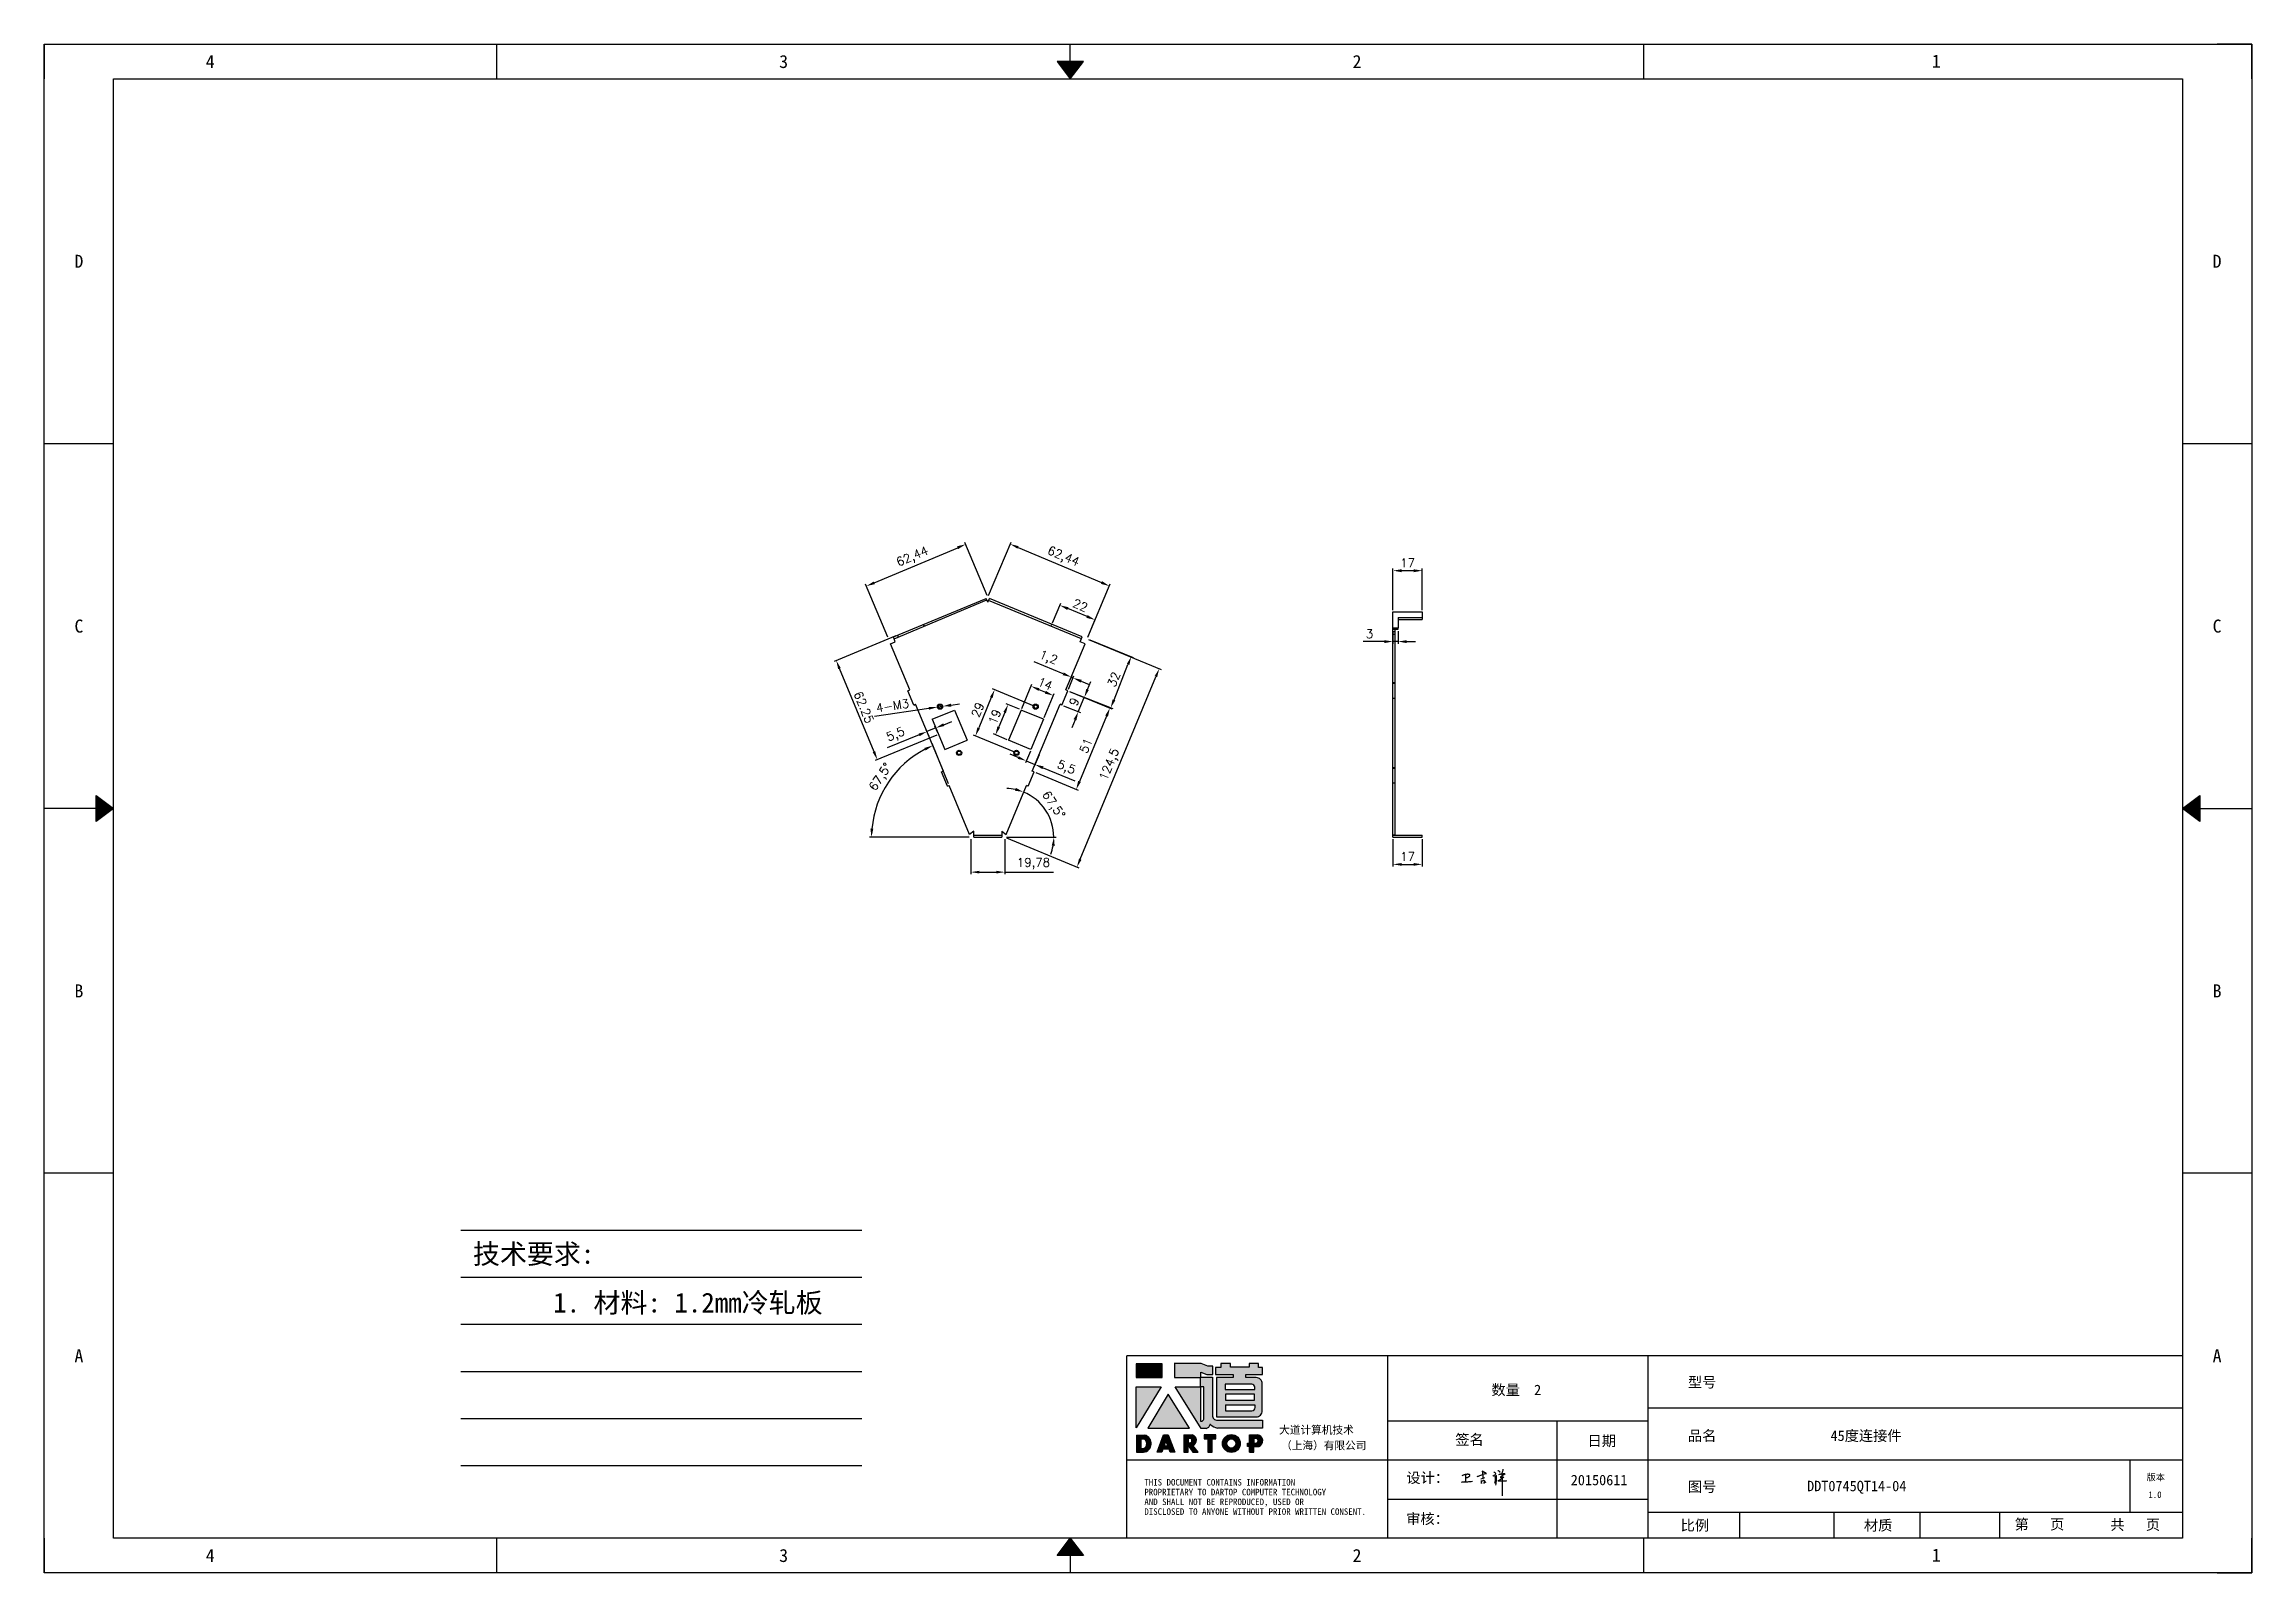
# Model space of a CAD drawing. Header units: millimetres. Extents: x -32103 to 8419, y 14505 to 33139.
# Drawn here: x 7140 to 8419, y 14518 to 15405 of the extents above; entities that cross this region are included whole.
import ezdxf
from ezdxf.enums import TextEntityAlignment as Align

# ---------------------------------------------------------------- set-up
doc = ezdxf.new("R2010")
doc.units = ezdxf.units.MM
doc.linetypes.add('DOT', pattern=[0.25, 0, -0.25])
doc.layers.add('4', color=7, linetype='Continuous')
doc.layers.add('print', color=30, linetype='Continuous')
doc.layers.add('dim', color=2, linetype='Continuous', lineweight=9)
doc.styles.add('Dartop', font='')
doc.styles.add('HZ', font='')
doc.styles.add('hzHT', font='simhei.ttf')
doc.styles.get("Standard").update_dxf_attribs({"font": 'txt', "bigfont": 'gbcbig.shx'})
doc.styles.get('Dartop').set_extended_font_data('FangSong_GB2312')
doc.styles.get('HZ').set_extended_font_data('SimSun')
doc.dimstyles.new('small', dxfattribs={"dimtxt": 5, "dimasz": 5, "dimexe": 1.25, "dimexo": 1, "dimgap": 2, "dimtad": 1, "dimtxsty": 'Standard', "dimcen": 2.5, "dimadec": 0, "dimazin": 0, "dimtfac": 1, "dimtmove": 0, "dimatfit": 3, "dimfxl": 0, "dimarcsym": 0})

msp = doc.modelspace()

# ---------------------------------------------------------------- texts
at = {"color": 0}
for s, height, style, p in [('4', 7.554, 'Dartop', (7235.911, 15394.492)), ('3', 7.554, 'Dartop', (7568.287, 15394.492)), ('2', 7.554, 'Dartop', (7900.664, 15394.492)), ('1', 7.554, 'Dartop', (8236.483, 15394.731)), ('D', 7.554, 'Dartop', (7159.786, 15278.664)), ('D', 7.554, 'Dartop', (8399.228, 15278.664)), ('C', 7.554, 'Dartop', (7159.786, 15067.151)), ('C', 7.554, 'Dartop', (8399.228, 15067.151)), ('B', 7.554, 'Dartop', (7159.786, 14855.639)), ('B', 7.554, 'Dartop', (8399.228, 14855.639)), ('A', 7.554, 'Dartop', (7159.786, 14644.127)), ('A', 7.554, 'Dartop', (8399.228, 14644.127)), ('数量  2', 6.0432, 'hzHT', (7993.017, 14624.317)), ('型号', 6.0432, 'hzHT', (8100.723, 14628.755)), ('签名', 6.0432, 'hzHT', (7965.871, 14595.518)), ('日期', 6.0432, 'hzHT', (8042.552, 14594.774)), ('品名', 6.0432, 'hzHT', (8100.723, 14597.732)), ('45度连接件', 6.0432, 'hzHT', (8195.739, 14597.732)), ('20150611', 6.0432, 'hzHT', (8041.001, 14572.055)), ('图号', 6.0432, 'hzHT', (8100.723, 14568.193)), ('DDT0745QT14-04', 6.04321, 'hzHT', (8190.34, 14568.588)), ('版本', 3.777, 'hzHT', (8363.685, 14573.668)), ('1.0', 3.777, 'Dartop', (8363.231, 14563.573)), ('比例', 6.0432, 'hzHT', (8096.51, 14545.767)), ('材质', 6.0432, 'hzHT', (8202.759, 14545.767)), ('第   页', 6.0432, 'hzHT', (8296.243, 14546.394)), ('共   页', 6.0432, 'hzHT', (8351.755, 14546.174)), ('4', 7.554, 'Dartop', (7235.911, 14528.299)), ('3', 7.554, 'Dartop', (7568.287, 14528.299)), ('2', 7.554, 'Dartop', (7900.664, 14528.299)), ('1', 7.554, 'Dartop', (8236.483, 14528.538))]:
    msp.add_text(s, height=height, dxfattribs=dict(at, style=style)).set_placement(p, align=Align.MIDDLE_CENTER)
at = {"style": 'HZ'}
for s, p in [('技术要求:', (7423.366, 14703.149)), ('     1. 材料: 1.2mm冷轧板', (7493.299, 14674.905))]:
    msp.add_text(s, height=11.466, dxfattribs=at).set_placement(p, align=Align.MIDDLE_CENTER)
at = {"color": 0, "style": 'hzHT'}
for s, height, p in [('设计：', 6.0432, (7929.262, 14570.34)), ('THIS DOCUMENT CONTAINS INFORMATION', 3.777, (7777.407, 14568.851)), ('PROPRIETARY TO DARTOP COMPUTER TECHNOLOGY', 3.777, (7777.407, 14563.186)), ('AND SHALL NOT BE REPRODUCED, USED OR', 3.777, (7777.407, 14557.52)), ('DISCLOSED TO ANYONE WITHOUT PRIOR WRITTEN CONSENT.', 3.777, (7777.407, 14551.855)), ('审核：', 6.0432, (7929.172, 14546.542))]:
    msp.add_text(s, height=height, dxfattribs=at).set_placement(p)
at = {"layer": '4', "color": 0, "style": 'hzHT'}
for s, p in [('大道计算机技术', (7855.525, 14598.851)), ('（上海）有限公司', (7856.666, 14589.818))]:
    msp.add_text(s, height=4.5324, dxfattribs=at).set_placement(p)

# ---------------------------------------------------------------- blocks, each defined once
blk = doc.blocks.new('*U5')
at = {"color": 254, "linetype": 'Continuous', "extrusion": (0, 0, -1)}
for points in [[(-17, 0.333), (-16.812, 0.25), (-17, 0.5)], [(-17, 0.333), (-17.188, 0.25), (-16.812, 0.25)], [(-17, 0.333), (-17, 0.5), (-17.188, 0.25)]]:
    blk.add_solid(points, dxfattribs=at)
blk = doc.blocks.new('*U4')
at = {"color": 254, "linetype": 'Continuous', "extrusion": (0, 0, -1)}
for points in [[(-33.167, 11), (-33, 11), (-33.25, 11.188)], [(-33.167, 11), (-33.25, 11.188), (-33.25, 10.812)], [(-33.167, 11), (-33.25, 10.812), (-33, 11)]]:
    blk.add_solid(points, dxfattribs=at)
blk = doc.blocks.new('*U6')
at = {"color": 254, "linetype": 'Continuous'}
for points in [[(17, 21.667), (17.188, 21.75), (16.812, 21.75)], [(17, 21.667), (16.812, 21.75), (17, 21.5)], [(17, 21.667), (17, 21.5), (17.188, 21.75)]]:
    blk.add_solid(points, dxfattribs=at)
blk = doc.blocks.new('*U3')
at = {"color": 254, "linetype": 'Continuous', "extrusion": (0, 0, -1)}
for points in [[(-0.833, 11), (-0.75, 10.812), (-0.75, 11.188)], [(-0.833, 11), (-0.75, 11.188), (-1, 11)], [(-0.833, 11), (-1, 11), (-0.75, 10.812)]]:
    blk.add_solid(points, dxfattribs=at)
blk = doc.blocks.new('dadao')
for p, q in [((48, 19.2), (44.9, 10.4)), ((44.9, 10.4), (51.2, 10.4)), ((51.2, 10.4), (48, 19.2))]:
    blk.add_line(p, q)
for points in [[(41.8, 121.6), (41.8, 143.7), (-0.4, 143.7), (-0.4, 121.6), (41.8, 121.6)], [(104.8, 122), (104.8, 130.3), (114.1, 126.3), (124.2, 126.3), (124.2, 139.6), (115.9, 139.6), (105.1, 143.9), (61.5, 143.9)], [(61.7, 144), (61.7, 121.3), (103.9, 121.3)], [(113.4, 38.7), (105.1, 38.7), (63, 106.5), (103.9, 106.5), (103.9, 120.9), (103.9, 121.3)], [(109.7, 53.6), (109.7, 106.2), (104.3, 106.2), (104.3, 50.4), (106.6, 50.4)], [(144.6, 94.4), (144.6, 84.8), (192, 84.8), (192, 94.1), (144.9, 94.1)], [(120.2, 45), (119.5, 45), (119.5, 44.6)], [(0, 28), (0, 0), (11.8, 0)], [(0.1, 28), (14, 28)], [(7.1, 21.8), (7.1, 6.1), (12, 6.1)], [(7.1, 21.8), (11.4, 21.8)], [(76.8, 28.2), (76.8, 0), (84.1, 0), (84.1, 11.1), (91.6, -0.1), (100.3, -0.1), (91.7, 11.1)], [(76.8, 28.2), (90.6, 28.2)], [(84, 22.7), (84, 15.3), (87.2, 15.3)], [(84, 22.7), (87.3, 22.7)], [(183.7, 0), (183.7, 9.6), (180.6, 9.6), (180.6, 14.9), (183.8, 14.9), (183.8, 28.1), (196.1, 28.1), (196.5, 28.1)], [(183.7, 0), (190.9, 0), (190.9, 9.6), (198.8, 9.6)], [(194.9, 22.3), (190.8, 22.3), (190.8, 15), (194.4, 15)]]:
    blk.add_lwpolyline(points)
blk.add_lwpolyline([(137.1, 144.2), (137.1, 137.9), (128.3, 137.9), (128.3, 126.5), (157.3, 126.5), (157.3, 121.5), (130.3, 121.5), (130.3, 57.5), (194.4, 57.5, 0.414214), (204.4, 67.5), (204.4, 111.3, 0.414214), (194.4, 121.3), (177.5, 121.3), (177.5, 126.3), (204.7, 126.3), (204.7, 137.7), (198.2, 137.7), (198.2, 143.9), (183.3, 143.9), (183.3, 138), (153, 138), (153, 144.2), (137.1, 144.2)], format="xyb", close=True)
for points in [[(104.8, 122), (123.4, 122), (123.4, 60, 0.414214), (131.4, 52), (204.8, 52), (204.8, 39.1), (131.7, 39.1)], [(144.3, 110.8), (144.3, 101.8), (192.3, 101.8), (192.3, 105.5, 0.414214), (187.3, 110.5), (144.3, 110.5)], [(144.6, 77), (144.6, 67.5), (187.6, 67.5, 0.414214), (192.6, 72.5), (192.6, 76.4), (144.6, 76.4)]]:
    blk.add_lwpolyline(points, format="xyb")
for points in [[(-0.3, 106.2), (40.4, 106.2), (-0.3, 39.7), (-0.3, 106.2)], [(51.7, 94.1), (18.4, 39.3), (86.2, 39.3)], [(43.8, 28.2), (51.8, 28.2), (62.6, -0.1), (55, -0.1), (53.2, 5), (42.9, 5), (41.1, 0), (33.6, 0)], [(110, 28.1), (110, 21.9), (116, 21.9), (116, -0.1), (123.2, -0.1), (123.2, 22), (129.2, 22), (129.2, 28.1), (110, 28.1)]]:
    blk.add_lwpolyline(points, close=True)
for radius in [14.5, 7.44]:
    blk.add_circle((154.2, 14.2), radius)
for centre, radius, start, end in [((99.2, 60.7), 12.6, 305.6399, 325.969), ((111.6, 46.7), 8.19, 282.9811, 347.6627), ((136, 61.7), 22.9, 226.7358, 259.3209), ((8.5, 13.9), 8.49, 294.2143, 69.7177), ((9.6, 14.2), 14.4, 278.6604, 72.3203), ((86.4, 19), 3.8, 282.527, 76.7196), ((88.6, 19.4), 8.95, 290.6073, 77.2124), ((193.7, 18.7), 3.8, 280.9891, 72.5513), ((195.7, 18.6), 9.51, 288.8959, 85.2442)]:
    blk.add_arc(centre, radius, start, end)
blk = doc.blocks.new('h')
for p, q in [((20768.1, -2360.9), (20773, -2359.1)), ((20769.5, -2366.9), (20769.8, -2370.6)), ((20769.8, -2370.6), (20770.9, -2378)), ((20770.9, -2378), (20771.5, -2370.6)), ((20772.4, -2369.3), (20774.9, -2367.8)), ((20773, -2359.1), (20784.1, -2355.2)), ((20773.3, -2331.8), (20775.3, -2338.7)), ((20789.1, -2340.9), (20773.5, -2331.9)), ((20775.3, -2338.7), (20775.6, -2351.2)), ((20775.6, -2351.2), (20775.5, -2357.3)), ((20782.2, -2369.2), (20780, -2377.1)), ((20780, -2377.1), (20788.3, -2371.3)), ((20780.1, -2366.4), (20780.8, -2366.4)), ((20781.9, -2367.4), (20782.2, -2369.2)), ((20845.7, -2343.5), (20848.4, -2353)), ((20848.9, -2370.3), (20847.9, -2424)), ((20848.4, -2353), (20848.9, -2370.3))]:
    blk.add_line(p, q)
for points in [[(20696.6, -2372.4, 0.002073), (20710.6, -2371.9, 0.016137), (20719.6, -2371.3, 0.008314), (20736.9, -2369.3)], [(20699.1, -2348.2, -0.029745), (20704.6, -2345.4, -0.046842), (20708.4, -2344.2, -0.00919), (20714.3, -2343, -0.018517), (20717.2, -2342.5, -0.037841), (20720.3, -2342.4, -0.039541), (20723.2, -2342.8, -0.149785), (20726, -2344.3, -0.204935), (20726.9, -2346.6, -0.074872), (20726.5, -2348.3, -0.061615), (20725.6, -2350.3, -0.034204), (20723.8, -2352.6, -0.045776), (20722.3, -2354.1, -0.054985), (20720.4, -2355.3, -0.036348), (20717.3, -2356.5, -0.067752), (20715.7, -2356.8, -0.043553), (20713.2, -2356.7)], [(20755, -2351.9, -0.024077), (20759.9, -2350.1, -0.013147), (20768.7, -2346.5, -0.00522), (20775.4, -2344.1, -0.018517), (20777.3, -2343.4, -0.008274), (20786.3, -2341, -0.039541), (20788.3, -2340.8, -0.079216), (20789.4, -2341, -0.204935)], [(20813.5, -2350.1, 0.007348), (20815.9, -2348.7, 0.008421), (20818, -2347.3, 0.009459), (20819.7, -2346.2, -0.016325), (20820.7, -2345.5, -0.173771), (20821.8, -2345.3, -0.085159), (20823.9, -2346, -0.125883), (20826, -2347.9, -0.160659), (20826.6, -2350.1, -0.010447), (20826.5, -2352.3, -0.008247), (20826.2, -2355.1, -0.002698), (20825.3, -2374, 0.001562), (20823.9, -2383.7, 0.016137)], [(20816.8, -2335, -0.053561), (20819.6, -2336.1, -0.075272), (20821.3, -2337.3, -0.005295), (20822.5, -2338.5, -0.009337), (20823.1, -2339.1, -0.026146), (20823.7, -2339.8, -0.016644), (20824.5, -2340.9)], [(20832.1, -2329.2, -0.053561), (20834.9, -2330.3, -0.075272), (20836.7, -2331.5, -0.005295), (20837.8, -2332.6, -0.009337), (20838.5, -2333.3, -0.026146), (20839, -2334, -0.016644), (20839.8, -2335.1)], [(20836, -2343.7, -0.02797), (20842.1, -2342.6, -0.048868), (20845.6, -2342.2, -0.00919), (20851.1, -2341.4, -0.018517), (20853.9, -2341.1, -0.037841), (20856.7, -2341.2, -0.039541), (20859.4, -2341.6, -0.018282), (20840.6, -2354.7, -0.000937)], [(20847.6, -2340.2, 0.021784), (20849.6, -2335.9, 0.028296), (20850.8, -2332.4, 0.008136), (20851.9, -2328.2, 0.028913), (20852.2, -2327, 0.08193), (20852.1, -2325.9, 0.075058), (20851.7, -2324.7, 0.275043)]]:
    blk.add_lwpolyline(points, format="xyb")
for points in [[(20711.3, -2343.5), (20711.3, -2343.5), (20711.5, -2355.8), (20710.7, -2368), (20710.6, -2371.9)], [(20821.5, -2350.6), (20822.4, -2359.2), (20822.2, -2364.9), (20821.7, -2369), (20821.3, -2376.3), (20823.6, -2368.5), (20827.2, -2366.3), (20829.5, -2366.3)], [(20840.6, -2354.7), (20850, -2354.7), (20855, -2354.3), (20845.9, -2361.1), (20840.5, -2364), (20833, -2367.5), (20863.2, -2367.4), (20865.9, -2367.3)]]:
    blk.add_lwpolyline(points)
for centre, radius, start, end in [((20773.7, -2371.2), 2.3, 121.9907, 163.60158), ((20787.5, -2406), 40.3, 100.61827, 108.24823), ((20780.8, -2367.6), 1.15, 9.4675, 90)]:
    blk.add_arc(centre, radius, start, end)
blk = doc.blocks.new('*D99')
at = {"layer": 'Defpoints', "color": 0}
for p in [(7673.8, 15114.6), (7686.7, 15084), (7629.1, 15059.7)]:
    blk.add_point(p, dxfattribs=at)
at = {"layer": 'dim', "color": 0, "lineweight": -2}
for p, q in [((7686.3, 15084.9), (7673.3, 15115.7)), ((7620.8, 15092.2), (7669.2, 15112.6)), ((7628.7, 15060.7), (7615.8, 15091.5))]:
    blk.add_line(p, q, dxfattribs=at)
at = {"layer": 'dim', "color": 0}
for points in [[(7668.8, 15113.4), (7669.5, 15111.8), (7673.8, 15114.6)], [(7620.5, 15093), (7621.2, 15091.5), (7616.2, 15090.3)]]:
    blk.add_solid(points, dxfattribs=at)
at = {"layer": 'dim', "color": 0, "insert": (7643.1, 15107), "char_height": 5, "attachment_point": 5, "rotation": 22.8579}
blk.add_mtext('62,44', dxfattribs=at)
blk = doc.blocks.new('*D100')
at = {"layer": 'Defpoints', "color": 0}
for p in [(7757.1, 15090.4), (7686.7, 15084), (7744.2, 15059.7)]:
    blk.add_point(p, dxfattribs=at)
at = {"layer": 'dim', "color": 0, "lineweight": -2}
for p, q in [((7687, 15084.9), (7700.1, 15115.9)), ((7704.2, 15112.8), (7752.5, 15092.4)), ((7744.6, 15060.7), (7757.6, 15091.6))]:
    blk.add_line(p, q, dxfattribs=at)
at = {"layer": 'dim', "color": 0}
for points in [[(7704.5, 15113.5), (7703.9, 15112), (7699.6, 15114.7)], [(7752.9, 15093.2), (7752.2, 15091.6), (7757.1, 15090.4)]]:
    blk.add_solid(points, dxfattribs=at)
at = {"layer": 'dim', "color": 0, "insert": (7730.3, 15107.1), "char_height": 5, "attachment_point": 5, "rotation": 337.1421}
blk.add_mtext('62,44', dxfattribs=at)
blk = doc.blocks.new('*D101')
at = {"layer": 'Defpoints', "color": 0}
for p in [(7744.9, 15059.4), (7769.8, 15049.5), (7733.1, 15029.7)]:
    blk.add_point(p, dxfattribs=at)
at = {"layer": 'dim', "color": 0, "lineweight": -2}
for p, q in [((7745.8, 15059.1), (7771, 15049)), ((7759.8, 15024.4), (7767.9, 15044.9)), ((7734, 15029.3), (7759.1, 15019.3))]:
    blk.add_line(p, q, dxfattribs=at)
at = {"layer": 'dim', "color": 0}
for points in [[(7767.2, 15045.2), (7768.7, 15044.6), (7769.8, 15049.5)], [(7759, 15024.7), (7760.6, 15024.1), (7757.9, 15019.8)]]:
    blk.add_solid(points, dxfattribs=at)
at = {"layer": 'dim', "color": 0, "insert": (7759.7, 15036.3), "char_height": 5, "attachment_point": 5, "rotation": 68.2388}
blk.add_mtext('32', dxfattribs=at)
blk = doc.blocks.new('*D102')
at = {"layer": 'Defpoints', "color": 0}
for p in [(7733.1, 15029.7), (7713.5, 14982.6), (7737.9, 14972.5)]:
    blk.add_point(p, dxfattribs=at)
at = {"layer": 'dim', "color": 0, "lineweight": -2}
for p, q in [((7734, 15029.3), (7758.5, 15019.1)), ((7755.5, 15015), (7739.8, 14977.1)), ((7714.5, 14982.2), (7739, 14972))]:
    blk.add_line(p, q, dxfattribs=at)
at = {"layer": 'dim', "color": 0}
for points in [[(7754.7, 15015.3), (7756.3, 15014.7), (7757.4, 15019.6)], [(7739, 14977.4), (7740.6, 14976.8), (7737.9, 14972.5)]]:
    blk.add_solid(points, dxfattribs=at)
at = {"layer": 'dim', "color": 0, "insert": (7743.5, 14997.8), "char_height": 5, "attachment_point": 5, "rotation": 67.5}
blk.add_mtext('51', dxfattribs=at)
blk = doc.blocks.new('*D103')
at = {"layer": 'Defpoints', "color": 0}
for p in [(7733.1, 15029.7), (7742.6, 15025.8), (7729.6, 15021.4)]:
    blk.add_point(p, dxfattribs=at)
at = {"layer": 'dim', "color": 0, "lineweight": -2}
for p, q in [((7734, 15029.3), (7743.7, 15025.3)), ((7739.1, 15017.5), (7742.6, 15025.8)), ((7744.5, 15030.4), (7746.4, 15035)), ((7730.5, 15021), (7740.3, 15017)), ((7737.2, 15012.8), (7735.3, 15008.2))]:
    blk.add_line(p, q, dxfattribs=at)
at = {"layer": 'dim', "color": 0}
for points in [[(7743.7, 15030.7), (7745.2, 15030.1), (7742.6, 15025.8)], [(7736.4, 15013.2), (7738, 15012.5), (7739.1, 15017.5)]]:
    blk.add_solid(points, dxfattribs=at)
at = {"layer": 'dim', "color": 0, "insert": (7736.7, 15023.3), "char_height": 5, "attachment_point": 5, "rotation": 67.5}
blk.add_mtext('9', dxfattribs=at)
blk = doc.blocks.new('*D104')
at = {"layer": 'Defpoints', "color": 0}
for p in [(7735, 15037.6), (7731.9, 15030.2), (7733.1, 15029.7)]:
    blk.add_point(p, dxfattribs=at)
at = {"layer": 'dim', "color": 0, "lineweight": -2}
for p, q in [((7730.4, 15039.5), (7713.6, 15046.4)), ((7732.3, 15031.1), (7735.5, 15038.7)), ((7733.4, 15030.6), (7736.6, 15038.3)), ((7736.1, 15037.1), (7735, 15037.6)), ((7740.7, 15035.2), (7745.4, 15033.3))]:
    blk.add_line(p, q, dxfattribs=at)
at = {"layer": 'dim', "color": 0}
for points in [[(7730.7, 15040.3), (7730.1, 15038.7), (7735, 15037.6)], [(7741.1, 15036), (7740.4, 15034.4), (7736.1, 15037.1)]]:
    blk.add_solid(points, dxfattribs=at)
at = {"layer": 'dim', "color": 0, "insert": (7721.6, 15048.5), "char_height": 5, "attachment_point": 5, "rotation": 337.5}
blk.add_mtext('1,2', dxfattribs=at)
blk = doc.blocks.new('*D109')
at = {"layer": 'Defpoints', "color": 0}
for p in [(7938.5, 15099.3), (7921.5, 15075.4), (7938.5, 15075.4)]:
    blk.add_point(p, dxfattribs=at)
at = {"layer": 'dim', "color": 0, "lineweight": -2}
for p, q in [((7921.5, 15076.4), (7921.5, 15100.5)), ((7926.5, 15099.3), (7933.5, 15099.3)), ((7938.5, 15076.4), (7938.5, 15100.5))]:
    blk.add_line(p, q, dxfattribs=at)
at = {"layer": 'dim', "color": 0}
for points in [[(7926.5, 15100.1), (7926.5, 15098.4), (7921.5, 15099.3)], [(7933.5, 15100.1), (7933.5, 15098.4), (7938.5, 15099.3)]]:
    blk.add_solid(points, dxfattribs=at)
at = {"layer": 'dim', "color": 0, "insert": (7930, 15103.8), "char_height": 5, "attachment_point": 5}
blk.add_mtext('17', dxfattribs=at)
blk = doc.blocks.new('*D110')
at = {"layer": 'Defpoints', "color": 0}
for p in [(7728.4, 15079.2), (7723.9, 15068.2), (7744.2, 15059.7)]:
    blk.add_point(p, dxfattribs=at)
at = {"layer": 'dim', "color": 0, "lineweight": -2}
for p, q in [((7724.2, 15069.1), (7728.9, 15080.4)), ((7744.2, 15072.7), (7733.1, 15077.3)), ((7744.6, 15060.7), (7749.3, 15072))]:
    blk.add_line(p, q, dxfattribs=at)
at = {"layer": 'dim', "color": 0}
for points in [[(7733.4, 15078.1), (7732.7, 15076.5), (7728.4, 15079.2)], [(7744.5, 15073.5), (7743.8, 15071.9), (7748.8, 15070.8)]]:
    blk.add_solid(points, dxfattribs=at)
at = {"layer": 'dim', "color": 0, "insert": (7740.3, 15079.2), "char_height": 5, "attachment_point": 5, "rotation": 337.5}
blk.add_mtext('22', dxfattribs=at)
blk = doc.blocks.new('*D111')
at = {"layer": 'Defpoints', "color": 0}
for p in [(7921.5, 15065.3), (7924.5, 15065.3), (7921.5, 15058.2)]:
    blk.add_point(p, dxfattribs=at)
at = {"layer": 'dim', "color": 0, "lineweight": -2}
for p, q in [((7921.5, 15064.3), (7921.5, 15056.9)), ((7924.5, 15064.3), (7924.5, 15056.9)), ((7916.5, 15058.2), (7904.2, 15058.2)), ((7924.5, 15058.2), (7921.5, 15058.2)), ((7929.5, 15058.2), (7934.5, 15058.2))]:
    blk.add_line(p, q, dxfattribs=at)
at = {"layer": 'dim', "color": 0}
for points in [[(7916.5, 15059), (7916.5, 15057.3), (7921.5, 15058.2)], [(7929.5, 15059), (7929.5, 15057.3), (7924.5, 15058.2)]]:
    blk.add_solid(points, dxfattribs=at)
at = {"layer": 'dim', "color": 0, "insert": (7907.9, 15062.7), "char_height": 5, "attachment_point": 5}
blk.add_mtext('3', dxfattribs=at)
blk = doc.blocks.new('*D112')
at = {"layer": 'Defpoints', "color": 0}
for p in [(7921.5, 14944.7), (7938.5, 14944.7), (7938.5, 14929)]:
    blk.add_point(p, dxfattribs=at)
at = {"layer": 'dim', "color": 0, "lineweight": -2}
for p, q in [((7921.5, 14943.7), (7921.5, 14927.7)), ((7938.5, 14943.7), (7938.5, 14927.7)), ((7926.5, 14929), (7933.5, 14929))]:
    blk.add_line(p, q, dxfattribs=at)
at = {"layer": 'dim', "color": 0}
for points in [[(7926.5, 14929.8), (7926.5, 14928.2), (7921.5, 14929)], [(7933.5, 14929.8), (7933.5, 14928.2), (7938.5, 14929)]]:
    blk.add_solid(points, dxfattribs=at)
at = {"layer": 'dim', "color": 0, "insert": (7930, 14933.5), "char_height": 5, "attachment_point": 5}
blk.add_mtext('17', dxfattribs=at)
blk = doc.blocks.new('*D113')
at = {"layer": 'Defpoints', "color": 0}
for p in [(7676.8, 14944.7), (7696.5, 14944.7), (7696.5, 14924.5)]:
    blk.add_point(p, dxfattribs=at)
at = {"layer": 'dim', "color": 0, "lineweight": -2}
for p, q in [((7676.8, 14943.7), (7676.8, 14923.3)), ((7696.5, 14943.7), (7696.5, 14923.3)), ((7681.8, 14924.5), (7691.5, 14924.5)), ((7696.5, 14924.5), (7724.7, 14924.5))]:
    blk.add_line(p, q, dxfattribs=at)
at = {"layer": 'dim', "color": 0}
for points in [[(7681.8, 14925.3), (7681.8, 14923.7), (7676.8, 14924.5)], [(7691.5, 14925.3), (7691.5, 14923.7), (7696.5, 14924.5)]]:
    blk.add_solid(points, dxfattribs=at)
at = {"layer": 'dim', "color": 0, "insert": (7713.1, 14929.4), "char_height": 5, "attachment_point": 5}
blk.add_mtext('19,78', dxfattribs=at)
blk = doc.blocks.new('*D203')
at = {"layer": 'Defpoints', "color": 0}
for p in [(7744.2, 15059.7), (7786, 15042.4), (7696.5, 14944.7)]:
    blk.add_point(p, dxfattribs=at)
at = {"layer": 'dim', "color": 0, "lineweight": -2}
for p, q in [((7745.1, 15059.4), (7787.1, 15041.9)), ((7740.2, 14932), (7784.1, 15037.8)), ((7697.5, 14944.3), (7739.5, 14926.9))]:
    blk.add_line(p, q, dxfattribs=at)
at = {"layer": 'dim', "color": 0}
for points in [[(7783.3, 15038.1), (7784.8, 15037.5), (7786, 15042.4)], [(7739.5, 14932.3), (7741, 14931.7), (7738.3, 14927.4)]]:
    blk.add_solid(points, dxfattribs=at)
at = {"layer": 'dim', "color": 0, "insert": (7757.6, 14986.8), "char_height": 5, "attachment_point": 5, "rotation": 67.5}
blk.add_mtext('124,5', dxfattribs=at)
blk = doc.blocks.new('*D204')
at = {"layer": 'Defpoints', "color": 0}
for p in [(7636.1, 14985.4), (7664.3, 14974.7), (7676.1, 14946.3), (7678.5, 14944.7), (7694.8, 14944.7)]:
    blk.add_point(p, dxfattribs=at)
at = {"layer": 'dim', "color": 0, "lineweight": -2}
for p, q in [((7663.9, 14975.7), (7654.3, 14999)), ((7675.8, 14944.7), (7618, 14944.7))]:
    blk.add_line(p, q, dxfattribs=at)
blk.add_arc((7676.8, 14944.7), 57.5, 117.4823, 175.0177, dxfattribs=at)
at = {"layer": 'dim', "color": 0}
for points in [[(7649.9, 14996.5), (7650.6, 14995), (7654.8, 14997.9)], [(7620.3, 14949.7), (7618.6, 14949.7), (7619.2, 14944.7)]]:
    blk.add_solid(points, dxfattribs=at)
at = {"layer": 'dim', "color": 0, "insert": (7624.9, 14979.4), "char_height": 5, "attachment_point": 5, "rotation": 56.25}
blk.add_mtext('67,5°', dxfattribs=at)
blk = doc.blocks.new('*D205')
at = {"layer": 'Defpoints', "color": 0}
for p in [(7709, 14974.7), (7722.8, 14955.6), (7678.5, 14944.7), (7694.8, 14944.7), (7697.2, 14946.4)]:
    blk.add_point(p, dxfattribs=at)
at = {"layer": 'dim', "color": 0, "lineweight": -2}
blk.add_line((7697.5, 14944.7), (7726.2, 14944.7), dxfattribs=at)
for start, end in [(77.5887, 87.6775), (360, 67.5), (339.8225, 349.9113)]:
    blk.add_arc((7696.5, 14944.7), 28.4, start, end, dxfattribs=at)
at = {"layer": 'dim', "color": 0}
for points in [[(7702.9, 14973.3), (7702.4, 14971.7), (7707.4, 14971)], [(7723.7, 14939.8), (7725.4, 14939.7), (7725, 14944.7)]]:
    blk.add_solid(points, dxfattribs=at)
at = {"layer": 'dim', "color": 0, "insert": (7724.3, 14963.2), "char_height": 5, "attachment_point": 5, "rotation": 303.75}
blk.add_mtext('67,5°', dxfattribs=at)
blk = doc.blocks.new('*D227')
at = {"layer": 'Defpoints', "color": 0}
for p in [(7724.6, 15026.9), (7706, 15018.5), (7718.9, 15013.1)]:
    blk.add_point(p, dxfattribs=at)
at = {"layer": 'dim', "color": 0, "lineweight": -2}
for p, q in [((7706.4, 15019.4), (7712.2, 15033.4)), ((7716.3, 15030.3), (7720, 15028.8)), ((7719.3, 15014.1), (7725.1, 15028))]:
    blk.add_line(p, q, dxfattribs=at)
at = {"layer": 'dim', "color": 0}
for points in [[(7716.6, 15031.1), (7716, 15029.6), (7711.7, 15032.3)], [(7720.3, 15029.6), (7719.7, 15028), (7724.6, 15026.9)]]:
    blk.add_solid(points, dxfattribs=at)
at = {"layer": 'dim', "color": 0, "insert": (7719.9, 15033.7), "char_height": 5, "attachment_point": 5, "rotation": 337.5}
blk.add_mtext('14', dxfattribs=at)
blk = doc.blocks.new('*D228')
at = {"layer": 'Defpoints', "color": 0}
for p in [(7706, 15018.5), (7691.1, 15004.1), (7698.7, 15000.9)]:
    blk.add_point(p, dxfattribs=at)
at = {"layer": 'dim', "color": 0, "lineweight": -2}
for p, q in [((7696.5, 15017), (7693, 15008.7)), ((7705.1, 15018.9), (7697.2, 15022.1)), ((7697.8, 15001.3), (7689.9, 15004.6))]:
    blk.add_line(p, q, dxfattribs=at)
at = {"layer": 'dim', "color": 0}
for points in [[(7695.7, 15017.4), (7697.2, 15016.7), (7698.4, 15021.7)], [(7692.2, 15009), (7693.8, 15008.4), (7691.1, 15004.1)]]:
    blk.add_solid(points, dxfattribs=at)
at = {"layer": 'dim', "color": 0, "insert": (7690.6, 15014.6), "char_height": 5, "attachment_point": 5, "rotation": 67.5}
blk.add_mtext('19', dxfattribs=at)
blk = doc.blocks.new('*D229')
at = {"layer": 'Defpoints', "color": 0}
for p in [(7714.4, 15020.4), (7679.5, 15003.5), (7703.3, 14993.6)]:
    blk.add_point(p, dxfattribs=at)
at = {"layer": 'dim', "color": 0, "lineweight": -2}
for p, q in [((7688.6, 15025.7), (7681.4, 15008.1)), ((7713.5, 15020.8), (7689.4, 15030.8)), ((7702.4, 14994), (7678.3, 15004))]:
    blk.add_line(p, q, dxfattribs=at)
at = {"layer": 'dim', "color": 0}
for points in [[(7687.9, 15026), (7689.4, 15025.4), (7690.6, 15030.3)], [(7680.6, 15008.4), (7682.1, 15007.8), (7679.5, 15003.5)]]:
    blk.add_solid(points, dxfattribs=at)
at = {"layer": 'dim', "color": 0, "insert": (7680.8, 15018.6), "char_height": 5, "attachment_point": 5, "rotation": 67.5}
blk.add_mtext('29', dxfattribs=at)
blk = doc.blocks.new('*D230')
at = {"layer": 'Defpoints', "color": 0}
for p in [(7711.7, 14995.6), (7714, 14986.9), (7716.7, 14993.5)]:
    blk.add_point(p, dxfattribs=at)
at = {"layer": 'dim', "color": 0, "lineweight": -2}
for p, q in [((7704.3, 14990.9), (7699.7, 14992.9)), ((7711.3, 14994.7), (7708.5, 14987.9)), ((7708.9, 14989), (7714, 14986.9)), ((7716.4, 14992.6), (7713.6, 14985.8)), ((7718.7, 14985), (7737, 14977.4))]:
    blk.add_line(p, q, dxfattribs=at)
at = {"layer": 'dim', "color": 0}
for points in [[(7704.6, 14991.7), (7704, 14990.2), (7708.9, 14989)], [(7719, 14985.8), (7718.3, 14984.2), (7714, 14986.9)]]:
    blk.add_solid(points, dxfattribs=at)
at = {"layer": 'dim', "color": 0, "insert": (7732, 14984.8), "char_height": 5, "attachment_point": 5, "rotation": 337.5}
blk.add_mtext('5,5', dxfattribs=at)
blk = doc.blocks.new('*D231')
at = {"layer": 'Defpoints', "color": 0}
for p in [(7651.4, 15006), (7652.9, 15002.3), (7658, 15004.4)]:
    blk.add_point(p, dxfattribs=at)
at = {"layer": 'dim', "color": 0, "lineweight": -2}
for p, q in [((7661.1, 15010), (7665.7, 15011.9)), ((7646.8, 15004.1), (7628.4, 14996.5)), ((7652.6, 15003.2), (7650.9, 15007.1)), ((7656.5, 15008.1), (7651.4, 15006)), ((7657.6, 15005.3), (7656, 15009.2))]:
    blk.add_line(p, q, dxfattribs=at)
at = {"layer": 'dim', "color": 0}
for points in [[(7646.5, 15004.8), (7647.1, 15003.3), (7651.4, 15006)], [(7660.8, 15010.8), (7661.4, 15009.2), (7656.5, 15008.1)]]:
    blk.add_solid(points, dxfattribs=at)
at = {"layer": 'dim', "color": 0, "insert": (7633.4, 15003.9), "char_height": 5, "attachment_point": 5, "rotation": 22.5}
blk.add_mtext('5,5', dxfattribs=at)
blk = doc.blocks.new('*D232')
at = {"layer": 'Defpoints', "color": 0}
for p in [(7634.2, 15061.8), (7598.8, 15047.2), (7658, 15004.4)]:
    blk.add_point(p, dxfattribs=at)
at = {"layer": 'dim', "color": 0, "lineweight": -2}
for p, q in [((7633.3, 15061.5), (7597.6, 15046.7)), ((7620.7, 14994.3), (7600.7, 15042.5)), ((7657.1, 15004), (7621.4, 14989.2))]:
    blk.add_line(p, q, dxfattribs=at)
at = {"layer": 'dim', "color": 0}
for points in [[(7601.4, 15042.9), (7599.9, 15042.2), (7598.8, 15047.2)], [(7621.4, 14994.6), (7619.9, 14994), (7622.6, 14989.7)]]:
    blk.add_solid(points, dxfattribs=at)
at = {"layer": 'dim', "color": 0, "insert": (7614.8, 15020.1), "char_height": 5, "attachment_point": 5, "rotation": 292.5}
blk.add_mtext('62.25', dxfattribs=at)
blk = doc.blocks.new('*D233')
at = {"layer": 'Defpoints', "color": 0}
for p in [(7657.5, 15020.2), (7660.4, 15020.6)]:
    blk.add_point(p, dxfattribs=at)
at = {"layer": 'dim', "color": 0, "lineweight": -2}
for p, q in [((7621, 15014.9), (7652.5, 15019.5)), ((7660.4, 15020.6), (7657.5, 15020.2)), ((7665.4, 15021.4), (7670.3, 15022.1))]:
    blk.add_line(p, q, dxfattribs=at)
at = {"layer": 'dim', "color": 0}
for points in [[(7652.4, 15020.3), (7652.6, 15018.7), (7657.5, 15020.2)], [(7665.3, 15022.2), (7665.5, 15020.5), (7660.4, 15020.6)]]:
    blk.add_solid(points, dxfattribs=at)
at = {"layer": 'dim', "color": 0, "insert": (7631.4, 15021), "char_height": 5, "attachment_point": 5, "rotation": 8.2501}
blk.add_mtext('4-M3', dxfattribs=at)

# ---------------------------------------------------------------- dimensions: what is measured, and where the dimension line sits
at = {"layer": 'dim'}
for p1, p2, distance, override, picture, middle in [((7629.124, 15059.735), (7686.656, 15083.988), 33.171, {"dimpost": '\\X'}, '*D99', (7643.095, 15106.958)), ((7686.656, 15083.988), (7744.189, 15059.735), 33.328, {"dimpost": '\\X'}, '*D100', (7730.278, 15107.102)), ((7924.525, 15065.346), (7921.523, 15065.346), 7.174, {"dimpost": '\\X'}, '*D111', (7907.856, 15062.672)), ((7696.546, 14944.716), (7744.189, 15059.735), -45.227, {"dimpost": '\\X', "dimadec": 1, "dimfxl": 0.18}, '*D203', (7757.609, 14986.799)), ((7733.052, 15029.711), (7731.943, 15030.171), -8.023, {"dimpost": '\\X'}, '*D104', (7721.574, 15048.472)), ((7733.052, 15029.711), (7744.916, 15059.434), -26.784, {"dimpost": '\\X'}, '*D101', (7759.68, 15036.311)), ((7705.994, 15018.493), (7718.929, 15013.135), 14.891, {"dimpost": '\\X', "dimadec": 1, "dimfxl": 0.18}, '*D227', (7719.882, 15033.729)), ((7714.375, 15020.433), (7703.277, 14993.641), -25.784, {"dimpost": '\\X', "dimadec": 1, "dimfxl": 0.18}, '*D229', (7680.847, 15018.626)), ((7733.052, 15029.711), (7713.535, 14982.594), 26.349, {"dimpost": '\\X'}, '*D102', (7743.479, 14997.791)), ((7658.02, 15004.358), (7652.934, 15002.252), -4.036, {"dimpost": '\\X', "dimadec": 1, "dimfxl": 0.18}, '*D231', (7633.417, 15003.858)), ((7705.994, 15018.493), (7698.723, 15000.939), -8.255, {"dimpost": '\\X', "dimadec": 1, "dimfxl": 0.18}, '*D228', (7690.575, 15014.597)), ((7711.658, 14995.581), (7716.743, 14993.475), -7.088, {"dimpost": '\\X', "dimadec": 1, "dimfxl": 0.18}, '*D230', (7732.003, 14984.804)), ((7921.523, 14944.716), (7938.523, 14944.716), -15.723, {"dimpost": '\\X'}, '*D112', (7930.023, 14933.492))]:
    dim = msp.add_aligned_dim(p1=p1, p2=p2, distance=distance, dimstyle='small', override=override, dxfattribs=at)
    dim.commit()
    dim.dimension.update_dxf_attribs({"geometry": picture, "text_midpoint": middle})
for base, p1, p2, picture, middle in [((7938.525, 15099.266), (7921.523, 15075.382), (7938.525, 15075.382), '*D109', (7930.024, 15103.766)), ((7696.546, 14924.5), (7676.766, 14944.716), (7696.546, 14944.716), '*D113', (7713.13, 14929.417))]:
    dim = msp.add_linear_dim(base=base, p1=p1, p2=p2, dimstyle='small', override={"dimpost": '\\X'}, dxfattribs=at)
    dim.commit()
    dim.dimension.update_dxf_attribs({"geometry": picture, "text_midpoint": middle})
for base, p1, p2, angle, picture, middle in [((7728.448, 15079.222), (7744.189, 15059.735), (7723.863, 15068.154), 157.5, '*D110', (7738.611, 15075.013)), ((7742.566, 15025.771), (7729.607, 15021.397), (7733.052, 15029.711), 67.5, '*D103', (7740.844, 15021.613))]:
    dim = msp.add_linear_dim(base=base, p1=p1, p2=p2, angle=angle, dimstyle='small', override={"dimpost": '\\X'}, dxfattribs=at)
    dim.commit()
    dim.dimension.update_dxf_attribs({"geometry": picture, "text_midpoint": middle, "dimtype": 161})
dim = msp.add_aligned_dim(p1=(7658.02, 15004.358), p2=(7634.209, 15061.841), distance=38.375, text='62.25', dimstyle='small', override={"dimpost": '\\X', "dimadec": 1, "dimfxl": 0.18}, dxfattribs=at)
dim.commit()
dim.dimension.update_dxf_attribs({"geometry": '*D232', "text_midpoint": (7614.818, 15020.137)})
dim = msp.add_diameter_dim_2p(p1=(7660.422, 15020.649), p2=(7657.453, 15020.218), text='4-M3', dimstyle='small', override={"dimpost": '\\X', "dimadec": 1, "dimfxl": 0.18}, dxfattribs=at)
dim.commit()
dim.dimension.update_dxf_attribs({"geometry": '*D233', "text_midpoint": (7632.066, 15016.537), "dimtype": 163})
for base, line2, picture, middle in [((7636.096, 14985.386), ((7676.104, 14946.316), (7664.331, 14974.738)), '*D204', (7624.855, 14979.402)), ((7722.815, 14955.596), ((7697.233, 14946.372), (7708.982, 14974.738)), '*D205', (7724.275, 14963.243))]:
    dim = msp.add_angular_dim_2l(base=base, line1=((7678.498, 14944.716), (7694.814, 14944.716)), line2=line2, dimstyle='small', override={"dimpost": '\\X', "dimadec": 1, "dimfxl": 0.18}, dxfattribs=at)
    dim.commit()
    dim.dimension.update_dxf_attribs({"geometry": picture, "text_midpoint": middle})

# ---------------------------------------------------------------- hatches: boundary and pattern name
for points in [[(7787.69, 14639.449), (7772.623, 14639.449), (7772.623, 14631.577), (7787.69, 14631.577)], [(7787.205, 14626.069), (7772.663, 14626.069), (7772.663, 14602.326)], [(7791.236, 14621.76), (7779.349, 14602.167), (7803.555, 14602.167)], [(7818.925, 14598.159), (7812.045, 14598.159), (7812.045, 14595.976), (7814.192, 14595.976), (7814.192, 14588.111), (7816.762, 14588.111), (7816.762, 14595.981), (7818.925, 14595.981)]]:
    msp.add_hatch(color=0).paths.add_polyline_path(points)
h = msp.add_hatch(color=0)
h.paths.add_polyline_path([(7810.207, 14634.664), (7813.533, 14633.228), (7817.128, 14633.228), (7817.128, 14637.986), (7814.162, 14637.986), (7810.297, 14639.512), (7794.81, 14639.512), (7794.81, 14631.465), (7809.879, 14631.465), (7809.879, 14631.302), (7809.879, 14626.159), (7795.266, 14626.159), (7810.296, 14601.971), (7813.273, 14601.971, 0.27937482), (7815.445, 14604.083), (7815.445, 14604.195), (7815.708, 14604.195, 0.14314537), (7819.805, 14602.11), (7845.922, 14602.11), (7845.922, 14606.697), (7819.694, 14606.697, -0.41421356), (7816.837, 14609.554), (7816.837, 14631.719), (7810.207, 14631.719)])
h.paths.add_polyline_path([(7810.031, 14626.056), (7811.946, 14626.056), (7811.946, 14607.282, -0.08893574), (7810.836, 14606.141), (7810.024, 14606.141)], flags=16)
h = msp.add_hatch(color=0)
h.paths.add_polyline_path([(7845.877, 14637.32), (7843.553, 14637.32), (7843.553, 14639.531), (7838.242, 14639.531), (7838.242, 14637.431), (7827.398, 14637.431), (7827.398, 14639.641), (7821.719, 14639.641), (7821.719, 14637.39), (7818.581, 14637.39), (7818.581, 14633.314), (7828.937, 14633.314), (7828.937, 14631.512), (7819.287, 14631.512), (7819.287, 14608.692), (7842.195, 14608.692, 0.41421356), (7845.766, 14612.263), (7845.766, 14627.891, 0.41421356), (7842.195, 14631.462), (7836.139, 14631.462), (7836.139, 14633.23), (7845.877, 14633.23)])
h.paths.add_polyline_path([(7839.665, 14627.593, -0.41421356), (7841.451, 14625.808), (7841.451, 14624.498), (7824.3, 14624.498), (7824.3, 14627.593)], flags=16)
h.paths.add_polyline_path([(7841.34, 14621.735), (7841.34, 14618.419), (7824.411, 14618.419), (7824.411, 14621.735)], flags=16)
h.paths.add_polyline_path([(7841.561, 14615.435), (7841.561, 14614.015, -0.41421356), (7839.776, 14612.229), (7824.411, 14612.229), (7824.411, 14615.435)], flags=16)
h = msp.add_hatch(color=0)
h.paths.add_polyline_path([(7777.759, 14598.123), (7772.77, 14598.123), (7772.77, 14588.141), (7776.972, 14588.141, 0.79301591)])
h.paths.add_polyline_path([(7777.046, 14590.327), (7775.302, 14590.327), (7775.302, 14595.937), (7776.853, 14595.937, -0.67136089)], flags=16)
h = msp.add_hatch(color=0)
h.paths.add_polyline_path([(7791.274, 14598.205), (7788.427, 14598.205), (7784.766, 14588.131), (7787.462, 14588.131), (7788.097, 14589.916), (7791.751, 14589.916), (7792.399, 14588.109), (7795.117, 14588.109)])
h.paths.add_polyline_path([(7791.052, 14591.84), (7788.789, 14591.84), (7789.9, 14595.006)], flags=16)
h = msp.add_hatch(color=0)
h.paths.add_polyline_path([(7805.113, 14598.198), (7800.206, 14598.198), (7800.206, 14588.125), (7802.799, 14588.125), (7802.799, 14592.118), (7805.464, 14588.089), (7808.598, 14588.089), (7805.53, 14592.093, 0.74405494)])
h.paths.add_polyline_path([(7802.776, 14593.609), (7802.776, 14596.254), (7803.935, 14596.254, -0.79680897), (7803.917, 14593.609)], flags=16)
h = msp.add_hatch(color=0)
h.paths.add_polyline_path([(7822.664, 14593.198, 1), (7833.007, 14593.198, 1)])
h.paths.add_polyline_path([(7830.493, 14593.198, -1), (7825.179, 14593.198, -1)], flags=16)
h = msp.add_hatch(color=0)
h.paths.add_polyline_path([(7842.928, 14598.174), (7842.78, 14598.174), (7838.405, 14598.174), (7838.405, 14593.473), (7837.245, 14593.473), (7837.245, 14591.565), (7838.387, 14591.565), (7838.387, 14588.143), (7840.94, 14588.143), (7840.94, 14591.578), (7843.746, 14591.578, 0.81230381)])
h.paths.add_polyline_path([(7840.902, 14593.486), (7840.902, 14596.115), (7842.356, 14596.115, -0.77821343), (7842.207, 14593.486)], flags=16)

# ---------------------------------------------------------------- linework, layer by layer
at = {"color": 0, "linetype": 'DOT'}
for p, q in [((7139.642, 15404.564), (8399.228, 15404.564)), ((7139.642, 14538.371), (7139.642, 15384.42)), ((8419.372, 15384.42), (8419.372, 14538.371)), ((8399.228, 14518.227), (7139.642, 14518.227))]:
    msp.add_line(p, q, dxfattribs=at)
at = {"color": 0}
for p, q in [((7139.642, 15404.564), (7139.642, 15384.42)), ((7139.642, 15404.564), (7139.642, 15404.564)), ((7402.099, 15384.42), (7402.099, 15404.564)), ((7734.476, 15394.492), (7734.476, 15404.564)), ((8066.852, 15384.42), (8066.852, 15404.564)), ((8419.372, 15404.564), (8399.228, 15404.564)), ((8419.372, 15384.42), (8419.372, 15404.564)), ((7179.93, 14538.371), (7179.93, 15384.42)), ((7179.93, 15384.42), (8379.084, 15384.42)), ((8379.084, 15384.42), (8379.084, 14538.371)), ((7179.93, 15172.908), (7139.642, 15172.908)), ((8419.372, 15172.908), (8379.084, 15172.908)), ((7169.858, 14961.395), (7139.642, 14961.395)), ((8389.156, 14961.395), (8419.372, 14961.395)), ((7179.93, 14749.883), (7139.642, 14749.883)), ((8419.372, 14749.883), (8379.084, 14749.883)), ((8379.084, 14644.127), (7767.21, 14644.127)), ((7767.21, 14538.371), (7767.21, 14644.127)), ((7918.29, 14644.127), (7918.29, 14538.371)), ((8069.37, 14538.371), (8069.37, 14644.127)), ((7918.29, 14606.357), (8069.37, 14606.357)), ((8016.492, 14606.357), (8016.492, 14538.371)), ((8069.37, 14613.911), (8379.084, 14613.911)), ((7767.21, 14583.695), (7918.29, 14583.695)), ((7918.29, 14583.695), (8379.084, 14583.695)), ((8348.868, 14553.479), (8348.868, 14583.695)), ((7918.29, 14561.033), (8069.37, 14561.033)), ((8069.37, 14553.479), (8379.084, 14553.479)), ((8122.524, 14538.371), (8122.524, 14553.479)), ((8177.302, 14538.371), (8177.302, 14553.479)), ((8227.101, 14538.371), (8227.101, 14553.479)), ((8273.328, 14538.371), (8273.328, 14553.479)), ((7139.642, 14538.371), (7139.642, 14518.227)), ((8379.084, 14538.371), (7179.93, 14538.371)), ((7402.099, 14518.227), (7402.099, 14538.371)), ((8066.852, 14518.227), (8066.852, 14538.371)), ((8419.372, 14518.227), (8419.372, 14538.371)), ((7734.476, 14528.299), (7734.476, 14518.227)), ((7139.642, 14518.227), (7139.642, 14518.227)), ((8399.228, 14518.227), (8419.372, 14518.227))]:
    msp.add_line(p, q, dxfattribs=at)
for p, q in [((7631.895, 15060.883), (7685.76, 15083.194)), ((7632.355, 15059.774), (7686.07, 15082.446)), ((7686.656, 15081.031), (7685.76, 15083.194)), ((7686.656, 15081.031), (7687.553, 15083.194)), ((7740.958, 15059.774), (7687.093, 15082.086)), ((7741.417, 15060.883), (7687.553, 15083.194)), ((7921.523, 14944.716), (7921.523, 15075.382)), ((7921.523, 15075.382), (7938.525, 15075.382)), ((7938.525, 15075.382), (7938.525, 15071.04)), ((7649.908, 15067.045), (7649.449, 15068.154)), ((7723.439, 15067.574), (7723.898, 15068.682)), ((7921.523, 15066.123), (7924.525, 15066.123)), ((7921.523, 15065.346), (7922.723, 15065.346)), ((7921.523, 15065.346), (7924.525, 15065.346)), ((7921.523, 15063.948), (7922.723, 15063.948)), ((7921.523, 15062.448), (7922.723, 15062.448)), ((7922.723, 14945.916), (7922.723, 15065.346)), ((7924.525, 15072.199), (7938.525, 15072.199)), ((7924.525, 15072.199), (7924.525, 15066.123)), ((7924.525, 15071.04), (7938.525, 15071.04)), ((7924.525, 15065.346), (7924.525, 15066.123)), ((7630.272, 15056.963), (7633.044, 15058.111)), ((7641.37, 15030.171), (7630.272, 15056.963)), ((7633.044, 15058.111), (7631.895, 15060.883)), ((7634.209, 15061.841), (7634.662, 15060.748)), ((7731.943, 15030.171), (7743.041, 15056.963)), ((7740.269, 15058.111), (7741.417, 15060.883)), ((7743.041, 15056.963), (7740.269, 15058.111)), ((7640.261, 15029.711), (7641.37, 15030.171)), ((7643.705, 15021.397), (7640.261, 15029.711)), ((7729.607, 15021.397), (7733.052, 15029.711)), ((7733.052, 15029.711), (7731.943, 15030.171)), ((7921.523, 15034.436), (7922.723, 15034.436)), ((7921.523, 15034.126), (7922.723, 15034.126)), ((7921.523, 15025.433), (7922.723, 15025.433)), ((7643.705, 15021.397), (7644.814, 15021.856)), ((7660.887, 14983.053), (7644.814, 15021.856)), ((7654.384, 15013.135), (7667.318, 15018.493)), ((7654.384, 15013.135), (7661.655, 14995.581)), ((7667.318, 15018.493), (7674.589, 15000.939)), ((7705.994, 15018.493), (7698.723, 15000.939)), ((7718.929, 15013.135), (7705.994, 15018.493)), ((7718.929, 15013.135), (7711.658, 14995.581)), ((7712.426, 14983.053), (7728.499, 15021.856)), ((7729.607, 15021.397), (7728.499, 15021.856)), ((7661.655, 14995.581), (7674.589, 15000.939)), ((7711.658, 14995.581), (7698.723, 15000.939)), ((7659.778, 14982.594), (7660.887, 14983.053)), ((7663.222, 14974.279), (7659.778, 14982.594)), ((7663.222, 14974.279), (7664.331, 14974.738)), ((7676.104, 14946.316), (7664.331, 14974.738)), ((7697.233, 14946.372), (7708.982, 14974.738)), ((7710.091, 14974.279), (7708.982, 14974.738)), ((7710.091, 14974.279), (7713.535, 14982.594)), ((7713.535, 14982.594), (7712.426, 14983.053)), ((7921.523, 14985.174), (7922.723, 14985.174)), ((7921.523, 14984.864), (7922.723, 14984.864)), ((7921.523, 14976.326), (7922.723, 14976.326)), ((7678.498, 14948.243), (7676.104, 14946.316)), ((7678.498, 14944.716), (7678.498, 14948.243)), ((7694.814, 14948.228), (7697.233, 14946.372)), ((7694.814, 14948.228), (7694.814, 14944.716)), ((7675.202, 14945.916), (7675.206, 14945.916)), ((7678.498, 14945.916), (7694.814, 14945.916)), ((7678.498, 14944.716), (7694.814, 14944.716)), ((7698.107, 14945.916), (7698.11, 14945.916)), ((7921.523, 14946.216), (7922.723, 14946.216)), ((7921.523, 14945.916), (7938.523, 14945.916)), ((7921.523, 14944.716), (7938.523, 14944.716)), ((7938.523, 14944.716), (7938.523, 14945.916))]:
    msp.add_line(p, q)
for points in [[(7734.476, 15384.42), (7742.03, 15394.492), (7726.922, 15394.492), (7734.476, 15384.42)], [(7179.93, 14961.395), (7169.858, 14953.841), (7169.858, 14968.949), (7179.93, 14961.395)], [(8379.084, 14961.395), (8389.156, 14968.949), (8389.156, 14953.841), (8379.084, 14961.395)], [(7734.476, 14538.371), (7742.03, 14528.299), (7726.922, 14528.299), (7734.476, 14538.371)]]:
    msp.add_lwpolyline(points, close=True, dxfattribs=at)
for centre, radius in [((7658.938, 15020.433), 1.5), ((7658.938, 15020.433), 1), ((7714.375, 15020.433), 1.5), ((7714.375, 15020.433), 1), ((7670.036, 14993.641), 1.5), ((7670.036, 14993.641), 1), ((7703.277, 14993.641), 1.5), ((7703.277, 14993.641), 1)]:
    msp.add_circle(centre, radius)
at = {"layer": 'Defpoints'}
for p, q in [((7381.138, 14716.926), (7613.657, 14716.926)), ((7381.138, 14689.626), (7613.657, 14689.626)), ((7381.138, 14689.626), (7613.657, 14689.626)), ((7381.138, 14662.326), (7613.657, 14662.326)), ((7381.138, 14635.026), (7613.657, 14635.026)), ((7381.138, 14607.726), (7613.657, 14607.726)), ((7381.138, 14580.426), (7613.657, 14580.426))]:
    msp.add_line(p, q, dxfattribs=at)
at = {"layer": 'print'}
msp.add_lwpolyline([(7139.642, 15404.564), (8419.372, 15404.564), (8419.372, 14518.227), (7139.642, 14518.227)], close=True, dxfattribs=at)

# ---------------------------------------------------------------- block references
at = {"color": 0, "linetype": 'Continuous', "xscale": 40.28805309813855, "yscale": 40.28805309843684, "zscale": 40.28805309843723}
for name, p in [('*U6', (7049.579, 14518.227)), ('*U3', (7139.642, 14518.227)), ('*U4', (7049.579, 14518.227)), ('*U5', (7049.579, 14518.227))]:
    msp.add_blockref(name, p, dxfattribs=at)
at = {"color": 0}
for name, p, xscale, yscale, zscale in [('dadao', (7772.77, 14588.141), 0.3570986524328962, 0.3570986524601059, 0.3570986524634209), ('h', (4754.38, 14938.494), 0.1549482039698633, 0.1549482039706163, 0.15494820397056)]:
    msp.add_blockref(name, p, dxfattribs=dict(at, xscale=xscale, yscale=yscale, zscale=zscale))

msp.set_redraw_order([(e.dxf.handle, doc.entitydb.next_handle()) for e in msp.query("TEXT MTEXT ATTDEF DIMENSION ARC_DIMENSION")])  # texts and dimensions are drawn at this point

doc.saveas('drawing.dxf')
